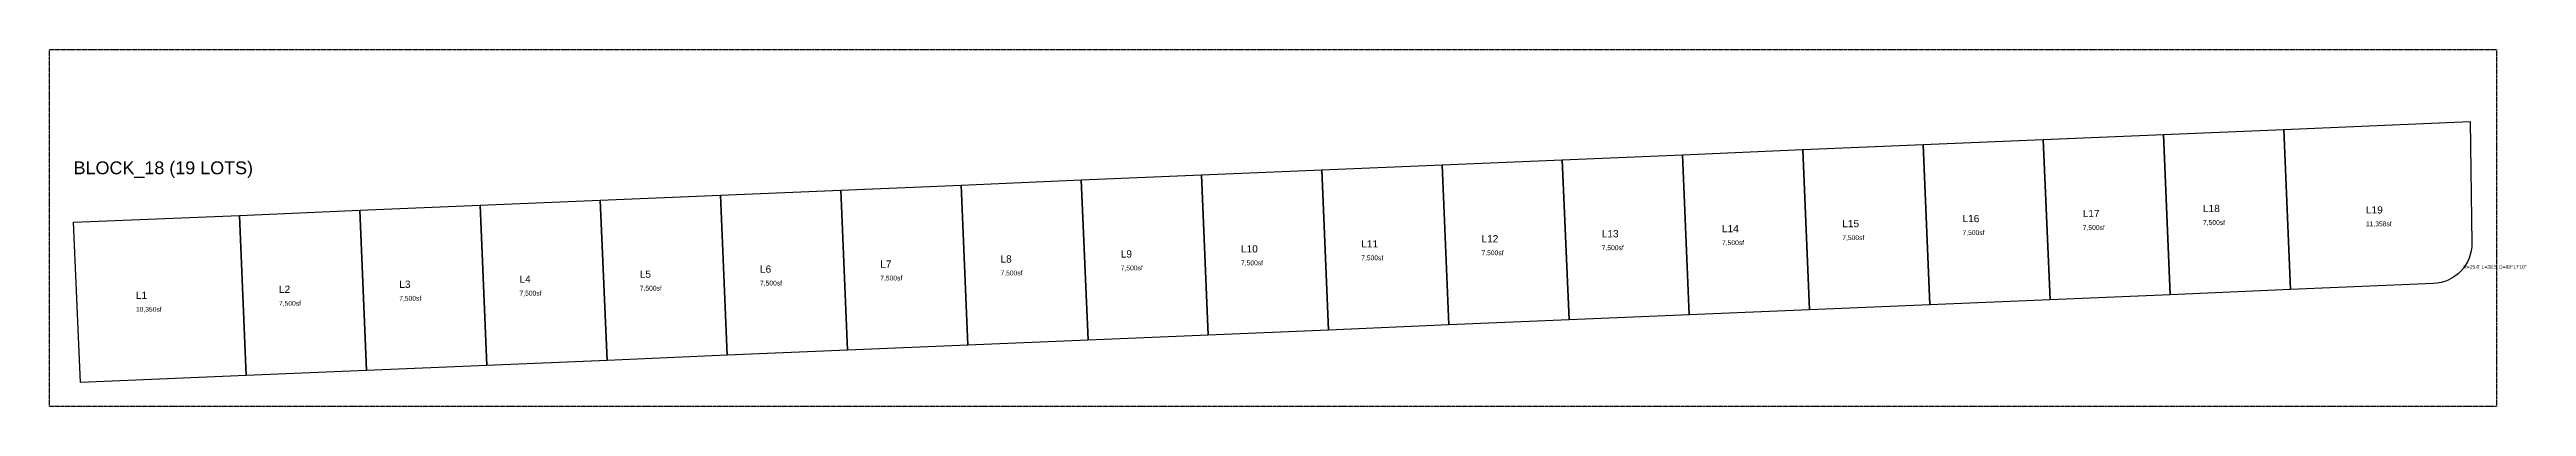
# Model space of a CAD drawing. Extents: x -844 to 2614, y -2909 to 108.
# Drawn here: x -15 to 1528, y -115 to 108 of the extents above; entities that cross this region are included whole.
import ezdxf

# ---------------------------------------------------------------- set-up
doc = ezdxf.new("R2010")
doc.units = 0
doc.linetypes.add('DASHED', pattern=[0.75, 0.5, -0.25])
for name, color, linetype in [('BLOCK-BORDER', 8, 'DASHED'), ('BLOCK-TITLE', 2, 'CONTINUOUS'), ('LOT-BOUNDARY', 4, 'CONTINUOUS'), ('LOT-CURVE', 6, 'CONTINUOUS'), ('LOT-DIM', 7, 'CONTINUOUS'), ('LOT-TEXT', 2, 'CONTINUOUS')]:
    doc.layers.add(name, color=color, linetype=linetype)
doc.styles.get("Standard").update_dxf_attribs({"font": 'Arial'})

msp = doc.modelspace()

# ---------------------------------------------------------------- texts
at = {"layer": 'BLOCK-TITLE'}
msp.add_text('BLOCK_18 (19 LOTS)', height=8, dxfattribs=at).set_placement((0, 30))
at = {"layer": 'LOT-DIM'}
msp.add_text('R=25.0\' L=38.5\' D=88%%d17\'10"', height=2.2, dxfattribs=at).set_placement((1489.082, -28.9573))
at = {"layer": 'LOT-TEXT'}
for s, height, p in [('L15', 4.5, (1102.1153, -3.0604)), ('L16', 4.5, (1177.0491, 0.0911)), ('L17', 4.5, (1251.9828, 3.2427)), ('7,500sf', 3, (1326.9166, -1.6057)), ('L18', 4.5, (1326.9166, 6.3943)), ('11,358sf', 3, (1428.4379, -2.49)), ('L19', 4.5, (1428.4379, 5.51)), ('L10', 4.5, (727.4465, -18.8183)), ('L11', 4.5, (802.3803, -15.6667)), ('L12', 4.5, (877.3141, -12.5152)), ('7,500sf', 3, (952.2478, -17.3636)), ('L13', 4.5, (952.2478, -9.3636)), ('7,500sf', 3, (1027.1816, -14.212)), ('L14', 4.5, (1027.1816, -6.212)), ('7,500sf', 3, (1102.1153, -11.0604)), ('7,500sf', 3, (1177.0491, -7.9089)), ('7,500sf', 3, (1251.9828, -4.7573)), ('L5', 4.5, (352.7778, -34.5762)), ('L6', 4.5, (427.7115, -31.4246)), ('L7', 4.5, (502.6453, -28.273)), ('7,500sf', 3, (577.579, -33.1214)), ('L8', 4.5, (577.579, -25.1214)), ('7,500sf', 3, (652.5128, -29.9699)), ('L9', 4.5, (652.5128, -21.9699)), ('7,500sf', 3, (727.4465, -26.8183)), ('7,500sf', 3, (802.3803, -23.6667)), ('7,500sf', 3, (877.3141, -20.5152)), ('L1', 4.5, (38.8053, -47.7813)), ('L2', 4.5, (127.9765, -44.0309)), ('7,500sf', 3, (202.9103, -48.8793)), ('L3', 4.5, (202.9103, -40.8793)), ('7,500sf', 3, (277.844, -45.7277)), ('L4', 4.5, (277.844, -37.7277)), ('7,500sf', 3, (352.7778, -42.5762)), ('7,500sf', 3, (427.7115, -39.4246)), ('7,500sf', 3, (502.6453, -36.273)), ('10,350sf', 3, (38.8053, -55.7813)), ('7,500sf', 3, (127.9765, -52.0309))]:
    msp.add_text(s, height=height, dxfattribs=at).set_placement(p)

# ---------------------------------------------------------------- linework, layer by layer
at = {"layer": 'BLOCK-BORDER'}
for p, q in [((-15, -114.9117), (-15, 107.8142)), ((-15, 107.8142), (1509.7244, 107.8142)), ((1509.7244, 107.8142), (1509.7244, -114.9117)), ((1509.7244, -114.9117), (-15, -114.9117))]:
    msp.add_line(p, q, dxfattribs=at)
at = {"layer": 'LOT-BOUNDARY'}
for p, q in [((1377.2824, 57.9259), (1493.5097, 62.8142)), ((1493.5097, 62.8142), (1494.4303, -12.9618)), ((1077.5474, 45.3196), (1152.4811, 48.4712)), ((1152.4811, 48.4712), (1227.4149, 51.6228)), ((1152.4811, 48.4712), (1156.6832, -51.4405)), ((1156.6832, -51.4405), (1152.4811, 48.4712)), ((1227.4149, 51.6228), (1302.3487, 54.7743)), ((1227.4149, 51.6228), (1231.617, -48.2889)), ((1231.617, -48.2889), (1227.4149, 51.6228)), ((1302.3487, 54.7743), (1377.2824, 57.9259)), ((1302.3487, 54.7743), (1306.5508, -45.1373)), ((1306.5508, -45.1373), (1302.3487, 54.7743)), ((1377.2824, 57.9259), (1381.4845, -41.9858)), ((1381.4845, -41.9858), (1377.2824, 57.9259)), ((702.8786, 29.5618), (777.8124, 32.7133)), ((777.8124, 32.7133), (852.7461, 35.8649)), ((777.8124, 32.7133), (782.0145, -67.1983)), ((782.0145, -67.1983), (777.8124, 32.7133)), ((852.7461, 35.8649), (927.6799, 39.0165)), ((852.7461, 35.8649), (856.9482, -64.0468)), ((856.9482, -64.0468), (852.7461, 35.8649)), ((927.6799, 39.0165), (1002.6136, 42.168)), ((927.6799, 39.0165), (931.882, -60.8952)), ((931.882, -60.8952), (927.6799, 39.0165)), ((1002.6136, 42.168), (1077.5474, 45.3196)), ((1002.6136, 42.168), (1006.8157, -57.7436)), ((1006.8157, -57.7436), (1002.6136, 42.168)), ((1077.5474, 45.3196), (1081.7495, -54.5921)), ((1081.7495, -54.5921), (1077.5474, 45.3196)), ((328.2098, 13.8039), (403.1436, 16.9555)), ((403.1436, 16.9555), (478.0774, 20.107)), ((403.1436, 16.9555), (407.3457, -82.9562)), ((407.3457, -82.9562), (403.1436, 16.9555)), ((478.0774, 20.107), (553.0111, 23.2586)), ((478.0774, 20.107), (482.2795, -79.8046)), ((482.2795, -79.8046), (478.0774, 20.107)), ((553.0111, 23.2586), (627.9449, 26.4102)), ((553.0111, 23.2586), (557.2132, -76.6531)), ((557.2132, -76.6531), (553.0111, 23.2586)), ((627.9449, 26.4102), (702.8786, 29.5618)), ((627.9449, 26.4102), (632.147, -73.5015)), ((632.147, -73.5015), (627.9449, 26.4102)), ((702.8786, 29.5618), (707.0807, -70.3499)), ((707.0807, -70.3499), (702.8786, 29.5618)), ((0, 0), (103.4086, 4.3492)), ((4.2021, -99.9117), (0, 0)), ((103.4086, 4.3492), (178.3423, 7.5007)), ((103.4086, 4.3492), (107.6107, -95.5625)), ((107.6107, -95.5625), (103.4086, 4.3492)), ((178.3423, 7.5007), (253.2761, 10.6523)), ((178.3423, 7.5007), (182.5444, -92.4109)), ((182.5444, -92.4109), (178.3423, 7.5007)), ((253.2761, 10.6523), (328.2098, 13.8039)), ((253.2761, 10.6523), (257.4782, -89.2594)), ((257.4782, -89.2594), (253.2761, 10.6523)), ((328.2098, 13.8039), (332.4119, -86.1078)), ((332.4119, -86.1078), (328.2098, 13.8039)), ((1306.5508, -45.1373), (1231.617, -48.2889)), ((1381.4845, -41.9858), (1306.5508, -45.1373)), ((1470.4827, -38.2427), (1381.4845, -41.9858)), ((931.882, -60.8952), (856.9482, -64.0468)), ((1006.8157, -57.7436), (931.882, -60.8952)), ((1081.7495, -54.5921), (1006.8157, -57.7436)), ((1156.6832, -51.4405), (1081.7495, -54.5921)), ((1231.617, -48.2889), (1156.6832, -51.4405)), ((557.2132, -76.6531), (482.2795, -79.8046)), ((632.147, -73.5015), (557.2132, -76.6531)), ((707.0807, -70.3499), (632.147, -73.5015)), ((782.0145, -67.1983), (707.0807, -70.3499)), ((856.9482, -64.0468), (782.0145, -67.1983)), ((182.5444, -92.4109), (107.6107, -95.5625)), ((257.4782, -89.2594), (182.5444, -92.4109)), ((332.4119, -86.1078), (257.4782, -89.2594)), ((407.3457, -82.9562), (332.4119, -86.1078)), ((482.2795, -79.8046), (407.3457, -82.9562)), ((107.6107, -95.5625), (4.2021, -99.9117))]:
    msp.add_line(p, q, dxfattribs=at)
at = {"layer": 'LOT-CURVE'}
for p, q in [((1494.3436, -15.3669), (1494.0261, -17.7525)), ((1494.4303, -12.9618), (1494.3436, -15.3669)), ((1487.582, -30.4573), (1485.8447, -32.1229)), ((1489.151, -28.6325), (1487.582, -30.4573)), ((1490.5374, -26.6652), (1489.151, -28.6325)), ((1491.7281, -24.5737), (1490.5374, -26.6652)), ((1492.7122, -22.3774), (1491.7281, -24.5737)), ((1493.4806, -20.0966), (1492.7122, -22.3774)), ((1494.0261, -17.7525), (1493.4806, -20.0966)), ((1472.8796, -38.0259), (1470.4827, -38.2427)), ((1475.2446, -37.5797), (1472.8796, -38.0259)), ((1477.5557, -36.9081), (1475.2446, -37.5797)), ((1479.7915, -36.0174), (1477.5557, -36.9081)), ((1481.9313, -34.9159), (1479.7915, -36.0174)), ((1483.9553, -33.6137), (1481.9313, -34.9159)), ((1485.8447, -32.1229), (1483.9553, -33.6137))]:
    msp.add_line(p, q, dxfattribs=at)

msp.set_redraw_order([(e.dxf.handle, doc.entitydb.next_handle()) for e in msp.query("TEXT MTEXT ATTDEF DIMENSION ARC_DIMENSION")])  # texts and dimensions are drawn at this point

doc.saveas('drawing.dxf')
